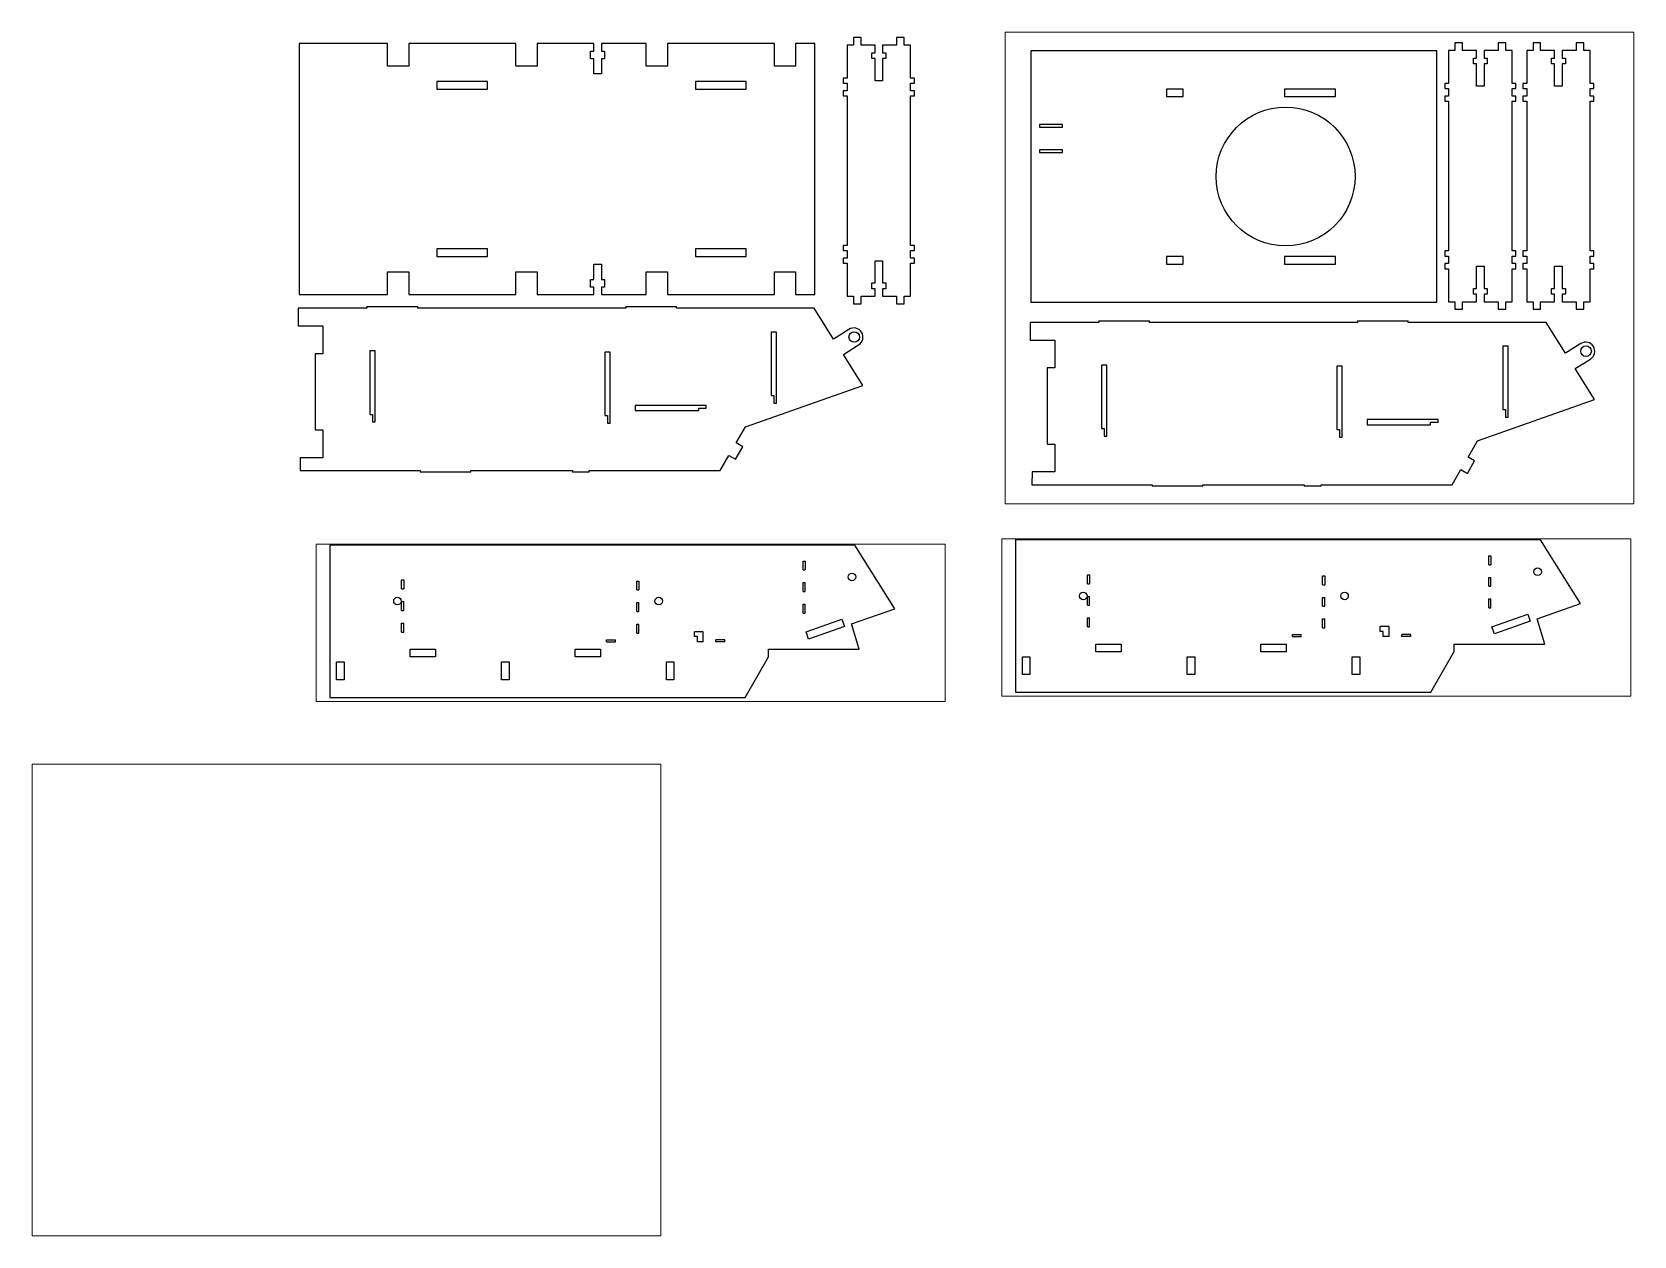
# Model space of a CAD drawing. Header units: millimetres. Extents: x -1540 to 1516, y -1634 to 664.
import ezdxf

# ---------------------------------------------------------------- set-up
doc = ezdxf.new("R2010")
doc.units = ezdxf.units.MM
doc.header["$MEASUREMENT"] = 0
doc.layers.add('Layer 1', color=7, linetype='Continuous')

msp = doc.modelspace()

# ---------------------------------------------------------------- linework, layer by layer
at = {"layer": 'Layer 1', "color": 250, "lineweight": 20}
for points in [[(316.0607, -236.2674), (1516.0607, -236.2674), (1516.0607, 663.7326), (316.0607, 663.7326), (316.0607, -236.2674)], [(310, -603.5), (1510, -603.5), (1510, -303.5), (310, -303.5), (310, -603.5)], [(-998.4533, -613.4527), (201.5467, -613.4527), (201.5467, -313.4527), (-998.4533, -313.4527), (-998.4533, -613.4527)], [(-1540.413, -1633.5), (-340.413, -1633.5), (-340.413, -733.5), (-1540.413, -733.5), (-1540.413, -1633.5)]]:
    msp.add_lwpolyline(points, close=True, dxfattribs=at)
at = {"layer": 'Layer 1', "lineweight": 25}
for points in [[(-1031.046, 641.8769), (-1031.046, 641.8769), (-1031.046, 162.7123), (-1031.046, 162.7123)], [(-861.9163, 641.8769), (-861.9163, 641.8769), (-1031.046, 641.8769), (-1031.046, 641.8769)], [(-861.9163, 598.897), (-861.9163, 598.897), (-861.9163, 641.8769), (-861.9163, 641.8769)], [(-821.6143, 641.8769), (-821.6143, 641.8769), (-821.6143, 598.897), (-821.6143, 598.897)], [(-617.235, 641.8769), (-617.235, 641.8769), (-821.6143, 641.8769), (-821.6143, 641.8769)], [(-617.235, 598.897), (-617.235, 598.897), (-617.235, 641.8769), (-617.235, 641.8769)], [(-576.933, 641.8769), (-576.933, 641.8769), (-576.933, 598.897), (-576.933, 598.897)], [(-468.6364, 641.8769), (-468.6364, 641.8769), (-576.933, 641.8769), (-576.933, 641.8769)], [(-468.6364, 627.3568), (-468.6364, 627.3568), (-468.6364, 641.8769), (-468.6364, 641.8769)], [(-454.1147, 641.8769), (-454.1147, 641.8769), (-454.1147, 627.3568), (-454.1147, 627.3568)], [(-368.4935, 641.8769), (-368.4935, 641.8769), (-454.1147, 641.8769), (-454.1147, 641.8769)], [(-368.4935, 598.897), (-368.4935, 598.897), (-368.4935, 641.8769), (-368.4935, 641.8769)], [(-328.1899, 641.8769), (-328.1899, 641.8769), (-328.1899, 598.897), (-328.1899, 598.897)], [(-123.8122, 641.8769), (-123.8122, 641.8769), (-328.1899, 641.8769), (-328.1899, 641.8769)], [(-123.8122, 598.897), (-123.8122, 598.897), (-123.8122, 641.8769), (-123.8122, 641.8769)], [(-83.5103, 641.8769), (-83.5103, 641.8769), (-83.5103, 598.897), (-83.5103, 598.897)], [(-46.74, 641.8769), (-46.74, 641.8769), (-83.5103, 641.8769), (-83.5103, 641.8769)], [(-46.74, 162.7123), (-46.74, 162.7123), (-46.74, 641.8769), (-46.74, 641.8769)], [(26.8599, 653.1951), (26.8599, 653.1951), (26.8599, 638.6734), (26.8599, 638.6734)], [(41.3783, 653.1951), (41.3783, 653.1951), (26.8599, 653.1951), (26.8599, 653.1951)], [(41.3783, 638.6734), (41.3783, 638.6734), (41.3783, 653.1951), (41.3783, 653.1951)], [(109.1395, 653.1951), (109.1395, 653.1951), (109.1395, 638.6734), (109.1395, 638.6734)], [(123.6612, 653.1951), (123.6612, 653.1951), (109.1395, 653.1951), (109.1395, 653.1951)], [(123.6612, 638.6734), (123.6612, 638.6734), (123.6612, 653.1951), (123.6612, 653.1951)], [(1174.5427, 642.9062), (1174.5427, 642.9062), (1174.5427, 628.3845), (1174.5427, 628.3845)], [(1189.0611, 642.9062), (1189.0611, 642.9062), (1174.5427, 642.9062), (1174.5427, 642.9062)], [(1189.0611, 628.3845), (1189.0611, 628.3845), (1189.0611, 642.9062), (1189.0611, 642.9062)], [(1256.8223, 642.9062), (1256.8223, 642.9062), (1256.8223, 628.3845), (1256.8223, 628.3845)], [(1271.344, 642.9062), (1271.344, 642.9062), (1256.8223, 642.9062), (1256.8223, 642.9062)], [(1271.344, 628.3845), (1271.344, 628.3845), (1271.344, 642.9062), (1271.344, 642.9062)], [(1323.5094, 642.8951), (1323.5094, 642.8951), (1323.5094, 628.3734), (1323.5094, 628.3734)], [(1338.0278, 642.8951), (1338.0278, 642.8951), (1323.5094, 642.8951), (1323.5094, 642.8951)], [(1338.0278, 628.3734), (1338.0278, 628.3734), (1338.0278, 642.8951), (1338.0278, 642.8951)], [(1405.789, 642.8951), (1405.789, 642.8951), (1405.789, 628.3734), (1405.789, 628.3734)], [(1420.3107, 642.8951), (1420.3107, 642.8951), (1405.789, 642.8951), (1405.789, 642.8951)], [(1420.3107, 628.3734), (1420.3107, 628.3734), (1420.3107, 642.8951), (1420.3107, 642.8951)], [(-474.6875, 627.3568), (-474.6875, 627.3568), (-468.6364, 627.3568), (-468.6364, 627.3568)], [(-474.6875, 612.8301), (-474.6875, 612.8301), (-474.6875, 627.3568), (-474.6875, 627.3568)], [(-468.6364, 612.8301), (-468.6364, 612.8301), (-474.6875, 612.8301), (-474.6875, 612.8301)], [(-468.6364, 583.7884), (-468.6364, 583.7884), (-468.6364, 612.8301), (-468.6364, 612.8301)], [(-454.1147, 627.3568), (-454.1147, 627.3568), (-448.0652, 627.3568), (-448.0652, 627.3568)], [(-454.1147, 612.8301), (-454.1147, 612.8301), (-454.1147, 583.7884), (-454.1147, 583.7884)], [(-448.0652, 612.8301), (-448.0652, 612.8301), (-454.1147, 612.8301), (-454.1147, 612.8301)], [(-448.0652, 627.3568), (-448.0652, 627.3568), (-448.0652, 612.8301), (-448.0652, 612.8301)], [(14.7593, 638.6734), (14.7593, 638.6734), (14.7593, 575.756), (14.7593, 575.756)], [(26.8599, 638.6734), (26.8599, 638.6734), (14.7593, 638.6734), (14.7593, 638.6734)], [(67.9905, 638.6734), (67.9905, 638.6734), (41.3783, 638.6734), (41.3783, 638.6734)], [(61.9428, 624.1567), (61.9428, 624.1567), (67.9905, 624.1567), (67.9905, 624.1567)], [(61.9428, 613.3084), (61.9428, 613.3084), (61.9428, 624.1567), (61.9428, 624.1567)], [(67.9905, 613.3084), (67.9905, 613.3084), (61.9428, 613.3084), (61.9428, 613.3084)], [(67.9905, 624.1567), (67.9905, 624.1567), (67.9905, 638.6734), (67.9905, 638.6734)], [(67.9905, 570.9155), (67.9905, 570.9155), (67.9905, 613.3084), (67.9905, 613.3084)], [(82.5123, 638.6734), (82.5123, 638.6734), (82.5123, 624.1567), (82.5123, 624.1567)], [(109.1395, 638.6734), (109.1395, 638.6734), (82.5123, 638.6734), (82.5123, 638.6734)], [(82.5123, 624.1567), (82.5123, 624.1567), (88.57, 624.1567), (88.57, 624.1567)], [(82.5123, 613.3084), (82.5123, 613.3084), (82.5123, 570.9155), (82.5123, 570.9155)], [(88.57, 613.3084), (88.57, 613.3084), (82.5123, 613.3084), (82.5123, 613.3084)], [(88.57, 624.1567), (88.57, 624.1567), (88.57, 613.3084), (88.57, 613.3084)], [(135.7602, 638.6734), (135.7602, 638.6734), (123.6612, 638.6734), (123.6612, 638.6734)], [(135.7602, 575.756), (135.7602, 575.756), (135.7602, 638.6734), (135.7602, 638.6734)], [(365.5542, 627.5903), (365.5542, 627.5903), (365.5542, 148.4291), (365.5542, 148.4291)], [(1139.9617, 627.5903), (1139.9617, 627.5903), (365.5542, 627.5903), (365.5542, 627.5903)], [(1139.9617, 148.4291), (1139.9617, 148.4291), (1139.9617, 627.5903), (1139.9617, 627.5903)], [(1162.4421, 628.3845), (1162.4421, 628.3845), (1162.4421, 565.4671), (1162.4421, 565.4671)], [(1174.5427, 628.3845), (1174.5427, 628.3845), (1162.4421, 628.3845), (1162.4421, 628.3845)], [(1215.6733, 628.3845), (1215.6733, 628.3845), (1189.0611, 628.3845), (1189.0611, 628.3845)], [(1209.6256, 613.8678), (1209.6256, 613.8678), (1215.6733, 613.8678), (1215.6733, 613.8678)], [(1209.6256, 603.0195), (1209.6256, 603.0195), (1209.6256, 613.8678), (1209.6256, 613.8678)], [(1215.6733, 613.8678), (1215.6733, 613.8678), (1215.6733, 628.3845), (1215.6733, 628.3845)], [(1230.1951, 628.3845), (1230.1951, 628.3845), (1230.1951, 613.8678), (1230.1951, 613.8678)], [(1256.8223, 628.3845), (1256.8223, 628.3845), (1230.1951, 628.3845), (1230.1951, 628.3845)], [(1230.1951, 613.8678), (1230.1951, 613.8678), (1236.2528, 613.8678), (1236.2528, 613.8678)], [(1236.2528, 613.8678), (1236.2528, 613.8678), (1236.2528, 603.0195), (1236.2528, 603.0195)], [(1283.443, 628.3845), (1283.443, 628.3845), (1271.344, 628.3845), (1271.344, 628.3845)], [(1283.443, 565.4671), (1283.443, 565.4671), (1283.443, 628.3845), (1283.443, 628.3845)], [(1311.4088, 628.3734), (1311.4088, 628.3734), (1311.4088, 565.456), (1311.4088, 565.456)], [(1323.5094, 628.3734), (1323.5094, 628.3734), (1311.4088, 628.3734), (1311.4088, 628.3734)], [(1364.64, 628.3734), (1364.64, 628.3734), (1338.0278, 628.3734), (1338.0278, 628.3734)], [(1358.5923, 613.8567), (1358.5923, 613.8567), (1364.64, 613.8567), (1364.64, 613.8567)], [(1358.5923, 603.0084), (1358.5923, 603.0084), (1358.5923, 613.8567), (1358.5923, 613.8567)], [(1364.64, 613.8567), (1364.64, 613.8567), (1364.64, 628.3734), (1364.64, 628.3734)], [(1379.1618, 628.3734), (1379.1618, 628.3734), (1379.1618, 613.8567), (1379.1618, 613.8567)], [(1405.789, 628.3734), (1405.789, 628.3734), (1379.1618, 628.3734), (1379.1618, 628.3734)], [(1379.1618, 613.8567), (1379.1618, 613.8567), (1385.2195, 613.8567), (1385.2195, 613.8567)], [(1385.2195, 613.8567), (1385.2195, 613.8567), (1385.2195, 603.0084), (1385.2195, 603.0084)], [(1432.4097, 628.3734), (1432.4097, 628.3734), (1420.3107, 628.3734), (1420.3107, 628.3734)], [(1432.4097, 565.456), (1432.4097, 565.456), (1432.4097, 628.3734), (1432.4097, 628.3734)], [(-821.6143, 598.897), (-821.6143, 598.897), (-861.9163, 598.897), (-861.9163, 598.897)], [(-576.933, 598.897), (-576.933, 598.897), (-617.235, 598.897), (-617.235, 598.897)], [(-454.1147, 583.7884), (-454.1147, 583.7884), (-468.6364, 583.7884), (-468.6364, 583.7884)], [(-328.1899, 598.897), (-328.1899, 598.897), (-368.4935, 598.897), (-368.4935, 598.897)], [(-83.5103, 598.897), (-83.5103, 598.897), (-123.8122, 598.897), (-123.8122, 598.897)], [(1215.6733, 603.0195), (1215.6733, 603.0195), (1209.6256, 603.0195), (1209.6256, 603.0195)], [(1215.6733, 560.6266), (1215.6733, 560.6266), (1215.6733, 603.0195), (1215.6733, 603.0195)], [(1230.1951, 603.0195), (1230.1951, 603.0195), (1230.1951, 560.6266), (1230.1951, 560.6266)], [(1236.2528, 603.0195), (1236.2528, 603.0195), (1230.1951, 603.0195), (1230.1951, 603.0195)], [(1364.64, 603.0084), (1364.64, 603.0084), (1358.5923, 603.0084), (1358.5923, 603.0084)], [(1364.64, 560.6155), (1364.64, 560.6155), (1364.64, 603.0084), (1364.64, 603.0084)], [(1379.1618, 603.0084), (1379.1618, 603.0084), (1379.1618, 560.6155), (1379.1618, 560.6155)], [(1385.2195, 603.0084), (1385.2195, 603.0084), (1379.1618, 603.0084), (1379.1618, 603.0084)], [(-768.0879, 569.27), (-768.0879, 569.27), (-768.0879, 554.7933), (-768.0879, 554.7933)], [(-671.2883, 569.27), (-671.2883, 569.27), (-768.0879, 569.27), (-768.0879, 569.27)], [(-768.0879, 554.7933), (-768.0879, 554.7933), (-671.2866, 554.7933), (-671.2866, 554.7933)], [(-671.2866, 554.7933), (-671.2866, 554.7933), (-671.2883, 569.27), (-671.2883, 569.27)], [(-274.4017, 569.27), (-274.4017, 569.27), (-274.4017, 554.7933), (-274.4017, 554.7933)], [(-177.6004, 569.27), (-177.6004, 569.27), (-274.4017, 569.27), (-274.4017, 569.27)], [(-274.4017, 554.7933), (-274.4017, 554.7933), (-177.6004, 554.7933), (-177.6004, 554.7933)], [(-177.6004, 554.7933), (-177.6004, 554.7933), (-177.6004, 569.27), (-177.6004, 569.27)], [(7.4993, 575.756), (7.4993, 575.756), (7.4993, 566.0749), (7.4993, 566.0749)], [(14.7593, 575.756), (14.7593, 575.756), (7.4993, 575.756), (7.4993, 575.756)], [(7.4993, 566.0749), (7.4993, 566.0749), (14.7593, 566.0749), (14.7593, 566.0749)], [(7.4993, 551.5549), (7.4993, 551.5549), (7.4993, 541.8737), (7.4993, 541.8737)], [(14.7593, 551.5549), (14.7593, 551.5549), (7.4993, 551.5549), (7.4993, 551.5549)], [(14.7593, 566.0749), (14.7593, 566.0749), (14.7593, 551.5549), (14.7593, 551.5549)], [(82.5123, 570.9155), (82.5123, 570.9155), (67.9905, 570.9155), (67.9905, 570.9155)], [(143.0202, 575.756), (143.0202, 575.756), (135.7602, 575.756), (135.7602, 575.756)], [(135.7602, 566.0749), (135.7602, 566.0749), (143.0202, 566.0749), (143.0202, 566.0749)], [(135.7602, 551.5549), (135.7602, 551.5549), (135.7602, 566.0749), (135.7602, 566.0749)], [(143.0202, 551.5549), (143.0202, 551.5549), (135.7602, 551.5549), (135.7602, 551.5549)], [(143.0202, 566.0749), (143.0202, 566.0749), (143.0202, 575.756), (143.0202, 575.756)], [(143.0202, 541.8737), (143.0202, 541.8737), (143.0202, 551.5549), (143.0202, 551.5549)], [(623.9102, 554.9901), (623.9102, 554.9901), (623.9102, 540.4684), (623.9102, 540.4684)], [(655.9533, 554.9901), (655.9533, 554.9901), (623.9102, 554.9901), (623.9102, 554.9901)], [(655.9533, 540.4684), (655.9533, 540.4684), (655.9533, 554.9901), (655.9533, 554.9901)], [(946.354, 554.9901), (946.354, 554.9901), (849.5543, 554.9901), (849.5543, 554.9901)], [(849.5543, 554.9901), (849.5543, 554.9901), (849.5543, 540.4684), (849.5543, 540.4684)], [(946.354, 540.4684), (946.354, 540.4684), (946.354, 554.9901), (946.354, 554.9901)], [(1155.1821, 565.4671), (1155.1821, 565.4671), (1155.1821, 555.786), (1155.1821, 555.786)], [(1162.4421, 565.4671), (1162.4421, 565.4671), (1155.1821, 565.4671), (1155.1821, 565.4671)], [(1155.1821, 555.786), (1155.1821, 555.786), (1162.4421, 555.786), (1162.4421, 555.786)], [(1162.4421, 555.786), (1162.4421, 555.786), (1162.4421, 541.266), (1162.4421, 541.266)], [(1230.1951, 560.6266), (1230.1951, 560.6266), (1215.6733, 560.6266), (1215.6733, 560.6266)], [(1290.703, 565.4671), (1290.703, 565.4671), (1283.443, 565.4671), (1283.443, 565.4671)], [(1283.443, 555.786), (1283.443, 555.786), (1290.703, 555.786), (1290.703, 555.786)], [(1283.443, 541.266), (1283.443, 541.266), (1283.443, 555.786), (1283.443, 555.786)], [(1290.703, 555.786), (1290.703, 555.786), (1290.703, 565.4671), (1290.703, 565.4671)], [(1304.1488, 565.456), (1304.1488, 565.456), (1304.1488, 555.7749), (1304.1488, 555.7749)], [(1311.4088, 565.456), (1311.4088, 565.456), (1304.1488, 565.456), (1304.1488, 565.456)], [(1304.1488, 555.7749), (1304.1488, 555.7749), (1311.4088, 555.7749), (1311.4088, 555.7749)], [(1311.4088, 555.7749), (1311.4088, 555.7749), (1311.4088, 541.2549), (1311.4088, 541.2549)], [(1379.1618, 560.6155), (1379.1618, 560.6155), (1364.64, 560.6155), (1364.64, 560.6155)], [(1439.6697, 565.456), (1439.6697, 565.456), (1432.4097, 565.456), (1432.4097, 565.456)], [(1432.4097, 555.7749), (1432.4097, 555.7749), (1439.6697, 555.7749), (1439.6697, 555.7749)], [(1432.4097, 541.2549), (1432.4097, 541.2549), (1432.4097, 555.7749), (1432.4097, 555.7749)], [(1439.6697, 555.7749), (1439.6697, 555.7749), (1439.6697, 565.456), (1439.6697, 565.456)], [(7.4993, 541.8737), (7.4993, 541.8737), (14.7593, 541.8737), (14.7593, 541.8737)], [(14.7593, 541.8737), (14.7593, 541.8737), (14.7593, 256.3102), (14.7593, 256.3102)], [(135.7602, 541.8737), (135.7602, 541.8737), (143.0202, 541.8737), (143.0202, 541.8737)], [(135.7602, 256.3102), (135.7602, 256.3102), (135.7602, 541.8737), (135.7602, 541.8737)], [(623.9102, 540.4684), (623.9102, 540.4684), (655.9533, 540.4684), (655.9533, 540.4684)], [(849.5543, 540.4684), (849.5543, 540.4684), (946.354, 540.4684), (946.354, 540.4684)], [(1155.1821, 541.266), (1155.1821, 541.266), (1155.1821, 531.5848), (1155.1821, 531.5848)], [(1162.4421, 541.266), (1162.4421, 541.266), (1155.1821, 541.266), (1155.1821, 541.266)], [(1155.1821, 531.5848), (1155.1821, 531.5848), (1162.4421, 531.5848), (1162.4421, 531.5848)], [(1162.4421, 531.5848), (1162.4421, 531.5848), (1162.4421, 246.0213), (1162.4421, 246.0213)], [(1290.703, 541.266), (1290.703, 541.266), (1283.443, 541.266), (1283.443, 541.266)], [(1283.443, 531.5848), (1283.443, 531.5848), (1290.703, 531.5848), (1290.703, 531.5848)], [(1283.443, 246.0213), (1283.443, 246.0213), (1283.443, 531.5848), (1283.443, 531.5848)], [(1290.703, 531.5848), (1290.703, 531.5848), (1290.703, 541.266), (1290.703, 541.266)], [(1304.1488, 541.2549), (1304.1488, 541.2549), (1304.1488, 531.5737), (1304.1488, 531.5737)], [(1311.4088, 541.2549), (1311.4088, 541.2549), (1304.1488, 541.2549), (1304.1488, 541.2549)], [(1304.1488, 531.5737), (1304.1488, 531.5737), (1311.4088, 531.5737), (1311.4088, 531.5737)], [(1311.4088, 531.5737), (1311.4088, 531.5737), (1311.4088, 246.0102), (1311.4088, 246.0102)], [(1439.6697, 541.2549), (1439.6697, 541.2549), (1432.4097, 541.2549), (1432.4097, 541.2549)], [(1432.4097, 531.5737), (1432.4097, 531.5737), (1439.6697, 531.5737), (1439.6697, 531.5737)], [(1432.4097, 246.0102), (1432.4097, 246.0102), (1432.4097, 531.5737), (1432.4097, 531.5737)], [(1439.6697, 531.5737), (1439.6697, 531.5737), (1439.6697, 541.2549), (1439.6697, 541.2549)], [(381.9118, 487.2389), (381.9118, 487.2389), (381.9118, 482.3983), (381.9118, 482.3983)], [(425.4769, 487.2389), (425.4769, 487.2389), (381.9118, 487.2389), (381.9118, 487.2389)], [(381.9118, 482.3983), (381.9118, 482.3983), (425.4769, 482.3983), (425.4769, 482.3983)], [(425.4769, 482.3983), (425.4769, 482.3983), (425.4769, 487.2389), (425.4769, 487.2389)], [(381.9118, 438.8332), (381.9118, 438.8332), (381.9118, 433.9893), (381.9118, 433.9893)], [(425.4769, 438.8332), (425.4769, 438.8332), (381.9118, 438.8332), (381.9118, 438.8332)], [(381.9118, 433.9893), (381.9118, 433.9893), (425.4769, 433.9893), (425.4769, 433.9893)], [(425.4769, 433.9893), (425.4769, 433.9893), (425.4769, 438.8332), (425.4769, 438.8332)], [(-768.0879, 249.8225), (-768.0879, 249.8225), (-768.0879, 235.3425), (-768.0879, 235.3425)], [(-671.2883, 249.8225), (-671.2883, 249.8225), (-768.0879, 249.8225), (-768.0879, 249.8225)], [(-671.2866, 235.3425), (-671.2866, 235.3425), (-671.2883, 249.8225), (-671.2883, 249.8225)], [(-274.4017, 249.8225), (-274.4017, 249.8225), (-274.4017, 235.3425), (-274.4017, 235.3425)], [(-177.6004, 249.8225), (-177.6004, 249.8225), (-274.4017, 249.8225), (-274.4017, 249.8225)], [(-177.6004, 235.3425), (-177.6004, 235.3425), (-177.6004, 249.8225), (-177.6004, 249.8225)], [(7.4993, 256.3102), (7.4993, 256.3102), (7.4993, 246.6308), (7.4993, 246.6308)], [(14.7593, 256.3102), (14.7593, 256.3102), (7.4993, 256.3102), (7.4993, 256.3102)], [(7.4993, 246.6308), (7.4993, 246.6308), (14.7593, 246.6308), (14.7593, 246.6308)], [(14.7593, 246.6308), (14.7593, 246.6308), (14.7593, 232.1107), (14.7593, 232.1107)], [(143.0202, 256.3102), (143.0202, 256.3102), (135.7602, 256.3102), (135.7602, 256.3102)], [(135.7602, 246.6308), (135.7602, 246.6308), (143.0202, 246.6308), (143.0202, 246.6308)], [(135.7602, 232.1107), (135.7602, 232.1107), (135.7602, 246.6308), (135.7602, 246.6308)], [(143.0202, 246.6308), (143.0202, 246.6308), (143.0202, 256.3102), (143.0202, 256.3102)], [(1155.1821, 246.0213), (1155.1821, 246.0213), (1155.1821, 236.3419), (1155.1821, 236.3419)], [(1162.4421, 246.0213), (1162.4421, 246.0213), (1155.1821, 246.0213), (1155.1821, 246.0213)], [(1290.703, 246.0213), (1290.703, 246.0213), (1283.443, 246.0213), (1283.443, 246.0213)], [(1290.703, 236.3419), (1290.703, 236.3419), (1290.703, 246.0213), (1290.703, 246.0213)], [(1304.1488, 246.0102), (1304.1488, 246.0102), (1304.1488, 236.3308), (1304.1488, 236.3308)], [(1311.4088, 246.0102), (1311.4088, 246.0102), (1304.1488, 246.0102), (1304.1488, 246.0102)], [(1439.6697, 246.0102), (1439.6697, 246.0102), (1432.4097, 246.0102), (1432.4097, 246.0102)], [(1439.6697, 236.3308), (1439.6697, 236.3308), (1439.6697, 246.0102), (1439.6697, 246.0102)], [(-768.0879, 235.3425), (-768.0879, 235.3425), (-671.2866, 235.3425), (-671.2866, 235.3425)], [(-468.6364, 220.7925), (-468.6364, 220.7925), (-454.1147, 220.7925), (-454.1147, 220.7925)], [(-468.6364, 191.7524), (-468.6364, 191.7524), (-468.6364, 220.7925), (-468.6364, 220.7925)], [(-454.1147, 220.7925), (-454.1147, 220.7925), (-454.1147, 191.7524), (-454.1147, 191.7524)], [(-274.4017, 235.3425), (-274.4017, 235.3425), (-177.6004, 235.3425), (-177.6004, 235.3425)], [(7.4993, 232.1107), (7.4993, 232.1107), (7.4993, 222.4313), (7.4993, 222.4313)], [(14.7593, 232.1107), (14.7593, 232.1107), (7.4993, 232.1107), (7.4993, 232.1107)], [(7.4993, 222.4313), (7.4993, 222.4313), (14.7593, 222.4313), (14.7593, 222.4313)], [(14.7593, 222.4313), (14.7593, 222.4313), (14.7593, 159.5122), (14.7593, 159.5122)], [(67.9905, 227.2718), (67.9905, 227.2718), (82.5123, 227.2718), (82.5123, 227.2718)], [(67.9905, 184.8906), (67.9905, 184.8906), (67.9905, 227.2718), (67.9905, 227.2718)], [(82.5123, 227.2718), (82.5123, 227.2718), (82.5123, 184.8906), (82.5123, 184.8906)], [(143.0202, 232.1107), (143.0202, 232.1107), (135.7602, 232.1107), (135.7602, 232.1107)], [(135.7602, 222.4313), (135.7602, 222.4313), (143.0202, 222.4313), (143.0202, 222.4313)], [(135.7602, 159.5122), (135.7602, 159.5122), (135.7602, 222.4313), (135.7602, 222.4313)], [(143.0202, 222.4313), (143.0202, 222.4313), (143.0202, 232.1107), (143.0202, 232.1107)], [(623.9102, 235.5543), (623.9102, 235.5543), (623.9102, 221.0326), (623.9102, 221.0326)], [(655.9533, 235.5543), (655.9533, 235.5543), (623.9102, 235.5543), (623.9102, 235.5543)], [(623.9102, 221.0326), (623.9102, 221.0326), (655.9533, 221.0326), (655.9533, 221.0326)], [(655.9533, 221.0326), (655.9533, 221.0326), (655.9533, 235.5543), (655.9533, 235.5543)], [(849.5593, 235.5543), (849.5593, 235.5543), (849.5593, 221.0326), (849.5593, 221.0326)], [(946.3607, 235.5543), (946.3607, 235.5543), (849.5593, 235.5543), (849.5593, 235.5543)], [(849.5593, 221.0326), (849.5593, 221.0326), (946.3607, 221.0326), (946.3607, 221.0326)], [(946.3607, 221.0326), (946.3607, 221.0326), (946.3607, 235.5543), (946.3607, 235.5543)], [(1155.1821, 236.3419), (1155.1821, 236.3419), (1162.4421, 236.3419), (1162.4421, 236.3419)], [(1155.1821, 221.8218), (1155.1821, 221.8218), (1155.1821, 212.1424), (1155.1821, 212.1424)], [(1162.4421, 221.8218), (1162.4421, 221.8218), (1155.1821, 221.8218), (1155.1821, 221.8218)], [(1162.4421, 236.3419), (1162.4421, 236.3419), (1162.4421, 221.8218), (1162.4421, 221.8218)], [(1215.6733, 216.9829), (1215.6733, 216.9829), (1230.1951, 216.9829), (1230.1951, 216.9829)], [(1215.6733, 174.6017), (1215.6733, 174.6017), (1215.6733, 216.9829), (1215.6733, 216.9829)], [(1230.1951, 216.9829), (1230.1951, 216.9829), (1230.1951, 174.6017), (1230.1951, 174.6017)], [(1283.443, 236.3419), (1283.443, 236.3419), (1290.703, 236.3419), (1290.703, 236.3419)], [(1283.443, 221.8218), (1283.443, 221.8218), (1283.443, 236.3419), (1283.443, 236.3419)], [(1290.703, 221.8218), (1290.703, 221.8218), (1283.443, 221.8218), (1283.443, 221.8218)], [(1290.703, 212.1424), (1290.703, 212.1424), (1290.703, 221.8218), (1290.703, 221.8218)], [(1304.1488, 236.3308), (1304.1488, 236.3308), (1311.4088, 236.3308), (1311.4088, 236.3308)], [(1304.1488, 221.8107), (1304.1488, 221.8107), (1304.1488, 212.1313), (1304.1488, 212.1313)], [(1311.4088, 221.8107), (1311.4088, 221.8107), (1304.1488, 221.8107), (1304.1488, 221.8107)], [(1311.4088, 236.3308), (1311.4088, 236.3308), (1311.4088, 221.8107), (1311.4088, 221.8107)], [(1364.64, 216.9718), (1364.64, 216.9718), (1379.1618, 216.9718), (1379.1618, 216.9718)], [(1364.64, 174.5906), (1364.64, 174.5906), (1364.64, 216.9718), (1364.64, 216.9718)], [(1379.1618, 216.9718), (1379.1618, 216.9718), (1379.1618, 174.5906), (1379.1618, 174.5906)], [(1432.4097, 236.3308), (1432.4097, 236.3308), (1439.6697, 236.3308), (1439.6697, 236.3308)], [(1432.4097, 221.8107), (1432.4097, 221.8107), (1432.4097, 236.3308), (1432.4097, 236.3308)], [(1439.6697, 221.8107), (1439.6697, 221.8107), (1432.4097, 221.8107), (1432.4097, 221.8107)], [(1439.6697, 212.1313), (1439.6697, 212.1313), (1439.6697, 221.8107), (1439.6697, 221.8107)], [(-861.9163, 205.969), (-861.9163, 205.969), (-821.6143, 205.969), (-821.6143, 205.969)], [(-861.9163, 162.7123), (-861.9163, 162.7123), (-861.9163, 205.969), (-861.9163, 205.969)], [(-821.6143, 205.969), (-821.6143, 205.969), (-821.6143, 162.7123), (-821.6143, 162.7123)], [(-617.235, 205.969), (-617.235, 205.969), (-576.933, 205.969), (-576.933, 205.969)], [(-617.235, 162.7123), (-617.235, 162.7123), (-617.235, 205.969), (-617.235, 205.969)], [(-576.933, 205.969), (-576.933, 205.969), (-576.933, 162.7123), (-576.933, 162.7123)], [(-474.6875, 191.7524), (-474.6875, 191.7524), (-468.6364, 191.7524), (-468.6364, 191.7524)], [(-474.6875, 177.2324), (-474.6875, 177.2324), (-474.6875, 191.7524), (-474.6875, 191.7524)], [(-454.1147, 191.7524), (-454.1147, 191.7524), (-448.0652, 191.7524), (-448.0652, 191.7524)], [(-448.0652, 191.7524), (-448.0652, 191.7524), (-448.0652, 177.2324), (-448.0652, 177.2324)], [(-368.4935, 205.969), (-368.4935, 205.969), (-328.1899, 205.969), (-328.1899, 205.969)], [(-368.4935, 162.7123), (-368.4935, 162.7123), (-368.4935, 205.969), (-368.4935, 205.969)], [(-328.1899, 205.969), (-328.1899, 205.969), (-328.1899, 162.7123), (-328.1899, 162.7123)], [(-123.8122, 205.969), (-123.8122, 205.969), (-83.5103, 205.969), (-83.5103, 205.969)], [(-123.8122, 162.7123), (-123.8122, 162.7123), (-123.8122, 205.969), (-123.8122, 205.969)], [(-83.5103, 205.969), (-83.5103, 205.969), (-83.5103, 162.7123), (-83.5103, 162.7123)], [(61.9428, 184.8906), (61.9428, 184.8906), (67.9905, 184.8906), (67.9905, 184.8906)], [(61.9428, 174.0306), (61.9428, 174.0306), (61.9428, 184.8906), (61.9428, 184.8906)], [(82.5123, 184.8906), (82.5123, 184.8906), (88.57, 184.8906), (88.57, 184.8906)], [(88.57, 184.8906), (88.57, 184.8906), (88.57, 174.0306), (88.57, 174.0306)], [(1155.1821, 212.1424), (1155.1821, 212.1424), (1162.4421, 212.1424), (1162.4421, 212.1424)], [(1162.4421, 212.1424), (1162.4421, 212.1424), (1162.4421, 149.2233), (1162.4421, 149.2233)], [(1283.443, 212.1424), (1283.443, 212.1424), (1290.703, 212.1424), (1290.703, 212.1424)], [(1283.443, 149.2233), (1283.443, 149.2233), (1283.443, 212.1424), (1283.443, 212.1424)], [(1304.1488, 212.1313), (1304.1488, 212.1313), (1311.4088, 212.1313), (1311.4088, 212.1313)], [(1311.4088, 212.1313), (1311.4088, 212.1313), (1311.4088, 149.2122), (1311.4088, 149.2122)], [(1432.4097, 212.1313), (1432.4097, 212.1313), (1439.6697, 212.1313), (1439.6697, 212.1313)], [(1432.4097, 149.2122), (1432.4097, 149.2122), (1432.4097, 212.1313), (1432.4097, 212.1313)], [(-1031.046, 162.7123), (-1031.046, 162.7123), (-861.9163, 162.7123), (-861.9163, 162.7123)], [(-821.6143, 162.7123), (-821.6143, 162.7123), (-617.235, 162.7123), (-617.235, 162.7123)], [(-576.933, 162.7123), (-576.933, 162.7123), (-468.6364, 162.7123), (-468.6364, 162.7123)], [(-468.6364, 177.2324), (-468.6364, 177.2324), (-474.6875, 177.2324), (-474.6875, 177.2324)], [(-468.6364, 162.7123), (-468.6364, 162.7123), (-468.6364, 177.2324), (-468.6364, 177.2324)], [(-454.1147, 177.2324), (-454.1147, 177.2324), (-454.1147, 162.7123), (-454.1147, 162.7123)], [(-448.0652, 177.2324), (-448.0652, 177.2324), (-454.1147, 177.2324), (-454.1147, 177.2324)], [(-454.1147, 162.7123), (-454.1147, 162.7123), (-368.4935, 162.7123), (-368.4935, 162.7123)], [(-328.1899, 162.7123), (-328.1899, 162.7123), (-123.8122, 162.7123), (-123.8122, 162.7123)], [(-83.5103, 162.7123), (-83.5103, 162.7123), (-46.74, 162.7123), (-46.74, 162.7123)], [(14.7593, 159.5122), (14.7593, 159.5122), (26.8599, 159.5122), (26.8599, 159.5122)], [(26.8599, 159.5122), (26.8599, 159.5122), (26.8599, 144.9922), (26.8599, 144.9922)], [(41.3783, 159.5122), (41.3783, 159.5122), (67.9905, 159.5122), (67.9905, 159.5122)], [(41.3783, 144.9922), (41.3783, 144.9922), (41.3783, 159.5122), (41.3783, 159.5122)], [(67.9905, 174.0306), (67.9905, 174.0306), (61.9428, 174.0306), (61.9428, 174.0306)], [(67.9905, 159.5122), (67.9905, 159.5122), (67.9905, 174.0306), (67.9905, 174.0306)], [(82.5123, 174.0306), (82.5123, 174.0306), (82.5123, 159.5122), (82.5123, 159.5122)], [(88.57, 174.0306), (88.57, 174.0306), (82.5123, 174.0306), (82.5123, 174.0306)], [(82.5123, 159.5122), (82.5123, 159.5122), (109.1395, 159.5122), (109.1395, 159.5122)], [(109.1395, 159.5122), (109.1395, 159.5122), (109.1395, 144.9922), (109.1395, 144.9922)], [(123.6612, 159.5122), (123.6612, 159.5122), (135.7602, 159.5122), (135.7602, 159.5122)], [(123.6612, 144.9922), (123.6612, 144.9922), (123.6612, 159.5122), (123.6612, 159.5122)], [(1209.6256, 174.6017), (1209.6256, 174.6017), (1215.6733, 174.6017), (1215.6733, 174.6017)], [(1209.6256, 163.7417), (1209.6256, 163.7417), (1209.6256, 174.6017), (1209.6256, 174.6017)], [(1215.6733, 163.7417), (1215.6733, 163.7417), (1209.6256, 163.7417), (1209.6256, 163.7417)], [(1215.6733, 149.2233), (1215.6733, 149.2233), (1215.6733, 163.7417), (1215.6733, 163.7417)], [(1230.1951, 174.6017), (1230.1951, 174.6017), (1236.2528, 174.6017), (1236.2528, 174.6017)], [(1230.1951, 163.7417), (1230.1951, 163.7417), (1230.1951, 149.2233), (1230.1951, 149.2233)], [(1236.2528, 163.7417), (1236.2528, 163.7417), (1230.1951, 163.7417), (1230.1951, 163.7417)], [(1236.2528, 174.6017), (1236.2528, 174.6017), (1236.2528, 163.7417), (1236.2528, 163.7417)], [(1358.5923, 174.5906), (1358.5923, 174.5906), (1364.64, 174.5906), (1364.64, 174.5906)], [(1358.5923, 163.7306), (1358.5923, 163.7306), (1358.5923, 174.5906), (1358.5923, 174.5906)], [(1364.64, 163.7306), (1364.64, 163.7306), (1358.5923, 163.7306), (1358.5923, 163.7306)], [(1364.64, 149.2122), (1364.64, 149.2122), (1364.64, 163.7306), (1364.64, 163.7306)], [(1379.1618, 174.5906), (1379.1618, 174.5906), (1385.2195, 174.5906), (1385.2195, 174.5906)], [(1379.1618, 163.7306), (1379.1618, 163.7306), (1379.1618, 149.2122), (1379.1618, 149.2122)], [(1385.2195, 163.7306), (1385.2195, 163.7306), (1379.1618, 163.7306), (1379.1618, 163.7306)], [(1385.2195, 174.5906), (1385.2195, 174.5906), (1385.2195, 163.7306), (1385.2195, 163.7306)], [(-1032.5387, 136.7645), (-1032.5387, 136.7645), (-1032.5387, 103.0539), (-1032.5387, 103.0539)], [(-901.3849, 136.7645), (-901.3849, 136.7645), (-1032.5387, 136.7645), (-1032.5387, 136.7645)], [(-901.3849, 139.7645), (-901.3849, 139.7645), (-901.3849, 136.7645), (-901.3849, 136.7645)], [(-901.3849, 139.7645), (-901.3849, 139.7645), (-804.5869, 139.7645), (-804.5869, 139.7645)], [(-804.5869, 136.7645), (-804.5869, 136.7645), (-804.5869, 139.7645), (-804.5869, 139.7645)], [(-407.7003, 136.7645), (-407.7003, 136.7645), (-804.5869, 136.7645), (-804.5869, 136.7645)], [(-407.7003, 139.7645), (-407.7003, 139.7645), (-407.7003, 136.7645), (-407.7003, 136.7645)], [(-407.7003, 139.7645), (-407.7003, 139.7645), (-310.899, 139.7645), (-310.899, 139.7645)], [(-310.899, 136.7645), (-310.899, 136.7645), (-310.899, 139.7645), (-310.899, 139.7645)], [(-47.8792, 136.7645), (-47.8792, 136.7645), (-310.899, 136.7645), (-310.899, 136.7645)], [(-10.9088, 77.9473), (-10.9088, 77.9473), (-47.8792, 136.7645), (-47.8792, 136.7645)], [(26.8599, 144.9922), (26.8599, 144.9922), (41.3783, 144.9922), (41.3783, 144.9922)], [(109.1395, 144.9922), (109.1395, 144.9922), (123.6612, 144.9922), (123.6612, 144.9922)], [(365.5542, 148.4291), (365.5542, 148.4291), (1139.9617, 148.4291), (1139.9617, 148.4291)], [(1162.4421, 149.2233), (1162.4421, 149.2233), (1174.5427, 149.2233), (1174.5427, 149.2233)], [(1174.5427, 149.2233), (1174.5427, 149.2233), (1174.5427, 134.7033), (1174.5427, 134.7033)], [(1174.5427, 134.7033), (1174.5427, 134.7033), (1189.0611, 134.7033), (1189.0611, 134.7033)], [(1189.0611, 149.2233), (1189.0611, 149.2233), (1215.6733, 149.2233), (1215.6733, 149.2233)], [(1189.0611, 134.7033), (1189.0611, 134.7033), (1189.0611, 149.2233), (1189.0611, 149.2233)], [(1230.1951, 149.2233), (1230.1951, 149.2233), (1256.8223, 149.2233), (1256.8223, 149.2233)], [(1256.8223, 149.2233), (1256.8223, 149.2233), (1256.8223, 134.7033), (1256.8223, 134.7033)], [(1256.8223, 134.7033), (1256.8223, 134.7033), (1271.344, 134.7033), (1271.344, 134.7033)], [(1271.344, 149.2233), (1271.344, 149.2233), (1283.443, 149.2233), (1283.443, 149.2233)], [(1271.344, 134.7033), (1271.344, 134.7033), (1271.344, 149.2233), (1271.344, 149.2233)], [(1311.4088, 149.2122), (1311.4088, 149.2122), (1323.5094, 149.2122), (1323.5094, 149.2122)], [(1323.5094, 149.2122), (1323.5094, 149.2122), (1323.5094, 134.6922), (1323.5094, 134.6922)], [(1323.5094, 134.6922), (1323.5094, 134.6922), (1338.0278, 134.6922), (1338.0278, 134.6922)], [(1338.0278, 149.2122), (1338.0278, 149.2122), (1364.64, 149.2122), (1364.64, 149.2122)], [(1338.0278, 134.6922), (1338.0278, 134.6922), (1338.0278, 149.2122), (1338.0278, 149.2122)], [(1379.1618, 149.2122), (1379.1618, 149.2122), (1405.789, 149.2122), (1405.789, 149.2122)], [(1405.789, 149.2122), (1405.789, 149.2122), (1405.789, 134.6922), (1405.789, 134.6922)], [(1405.789, 134.6922), (1405.789, 134.6922), (1420.3107, 134.6922), (1420.3107, 134.6922)], [(1420.3107, 149.2122), (1420.3107, 149.2122), (1432.4097, 149.2122), (1432.4097, 149.2122)], [(1420.3107, 134.6922), (1420.3107, 134.6922), (1420.3107, 149.2122), (1420.3107, 149.2122)], [(-1032.5387, 103.0539), (-1032.5387, 103.0539), (-985.4837, 103.0539), (-985.4837, 103.0539)], [(-985.4837, 103.0539), (-985.4837, 103.0539), (-985.4837, 49.8126), (-985.4837, 49.8126)], [(18.2663, 96.4458), (18.2663, 96.4458), (-10.9088, 77.9473), (-10.9088, 77.9473)], [(42.3224, 90.8483), (37.2267, 99.0387), (26.4568, 101.5482), (18.2663, 96.4458)], [(363.746, 109.7488), (363.746, 109.7488), (363.746, 76.0382), (363.746, 76.0382)], [(494.8998, 109.7488), (494.8998, 109.7488), (363.746, 109.7488), (363.746, 109.7488)], [(494.8998, 112.7488), (494.8998, 112.7488), (494.8998, 109.7488), (494.8998, 109.7488)], [(494.8998, 112.7488), (494.8998, 112.7488), (591.6979, 112.7488), (591.6979, 112.7488)], [(591.6979, 109.7488), (591.6979, 109.7488), (591.6979, 112.7488), (591.6979, 112.7488)], [(988.5844, 109.7488), (988.5844, 109.7488), (591.6979, 109.7488), (591.6979, 109.7488)], [(988.5844, 112.7488), (988.5844, 112.7488), (988.5844, 109.7488), (988.5844, 109.7488)], [(988.5844, 112.7488), (988.5844, 112.7488), (1085.3858, 112.7488), (1085.3858, 112.7488)], [(1085.3858, 109.7488), (1085.3858, 109.7488), (1085.3858, 112.7488), (1085.3858, 112.7488)], [(1348.4055, 109.7488), (1348.4055, 109.7488), (1085.3858, 109.7488), (1085.3858, 109.7488)], [(1385.3759, 50.9316), (1385.3759, 50.9316), (1348.4055, 109.7488), (1348.4055, 109.7488)], [(-120.1878, 91.2094), (-120.1878, 91.2094), (-130.1878, 91.2094), (-130.1878, 91.2094)], [(-130.1878, 91.2094), (-130.1878, 91.2094), (-130.1878, -29.7906), (-130.1878, -29.7906)], [(-120.1878, -44.3106), (-120.1878, -44.3106), (-120.1878, 91.2094), (-120.1878, 91.2094)], [(7.6481, 48.427), (7.6481, 48.427), (36.7198, 66.7905), (36.7198, 66.7905)], [(36.7198, 66.7905), (44.9103, 71.8828), (47.4181, 82.6578), (42.3224, 90.8483)], [(363.746, 76.0382), (363.746, 76.0382), (410.801, 76.0382), (410.801, 76.0382)], [(410.801, 76.0382), (410.801, 76.0382), (410.801, 22.797), (410.801, 22.797)], [(1276.0969, 64.1937), (1276.0969, 64.1937), (1266.0969, 64.1937), (1266.0969, 64.1937)], [(1266.0969, 64.1937), (1266.0969, 64.1937), (1266.0969, -56.8063), (1266.0969, -56.8063)], [(1276.0969, -71.3263), (1276.0969, -71.3263), (1276.0969, 64.1937), (1276.0969, 64.1937)], [(1414.551, 69.4302), (1414.551, 69.4302), (1385.3759, 50.9316), (1385.3759, 50.9316)], [(1438.6072, 63.8326), (1433.5115, 72.023), (1422.7415, 74.5325), (1414.551, 69.4302)], [(1433.0046, 39.7748), (1441.195, 44.8671), (1443.7028, 55.6421), (1438.6072, 63.8326)], [(-999.9971, 49.8126), (-999.9971, 49.8126), (-999.9971, -95.3861), (-999.9971, -95.3861)], [(-985.4837, 49.8126), (-985.4837, 49.8126), (-999.9971, 49.8126), (-999.9971, 49.8126)], [(-886.0239, 55.1778), (-886.0239, 55.1778), (-896.0239, 55.1778), (-896.0239, 55.1778)], [(-896.0239, 55.1778), (-896.0239, 55.1778), (-896.0239, -65.8222), (-896.0239, -65.8222)], [(-886.0239, -80.3422), (-886.0239, -80.3422), (-886.0239, 55.1778), (-886.0239, 55.1778)], [(-437.2533, 53.1629), (-437.2533, 53.1629), (-447.2533, 53.1629), (-447.2533, 53.1629)], [(-447.2533, 53.1629), (-447.2533, 53.1629), (-447.2533, -67.8371), (-447.2533, -67.8371)], [(-437.2533, -82.3571), (-437.2533, -82.3571), (-437.2533, 53.1629), (-437.2533, 53.1629)], [(44.6652, -10.4618), (44.6652, -10.4618), (7.6481, 48.427), (7.6481, 48.427)], [(1403.9328, 21.4113), (1403.9328, 21.4113), (1433.0046, 39.7748), (1433.0046, 39.7748)], [(396.2876, 22.797), (396.2876, 22.797), (396.2876, -122.4017), (396.2876, -122.4017)], [(410.801, 22.797), (410.801, 22.797), (396.2876, 22.797), (396.2876, 22.797)], [(510.2608, 28.1621), (510.2608, 28.1621), (500.2608, 28.1621), (500.2608, 28.1621)], [(500.2608, 28.1621), (500.2608, 28.1621), (500.2608, -92.8379), (500.2608, -92.8379)], [(510.2608, -107.3579), (510.2608, -107.3579), (510.2608, 28.1621), (510.2608, 28.1621)], [(959.0314, 26.1473), (959.0314, 26.1473), (949.0314, 26.1473), (949.0314, 26.1473)], [(949.0314, 26.1473), (949.0314, 26.1473), (949.0314, -94.8527), (949.0314, -94.8527)], [(959.0314, -109.3727), (959.0314, -109.3727), (959.0314, 26.1473), (959.0314, 26.1473)], [(1440.9499, -37.4775), (1440.9499, -37.4775), (1403.9328, 21.4113), (1403.9328, 21.4113)], [(-178.9764, -89.4583), (-178.9764, -89.4583), (44.6652, -10.4618), (44.6652, -10.4618)], [(-130.1878, -29.7906), (-130.1878, -29.7906), (-125.1878, -29.7906), (-125.1878, -29.7906)], [(-125.1878, -29.7906), (-125.1878, -29.7906), (-125.1878, -44.3106), (-125.1878, -44.3106)], [(-253.8677, -48.6504), (-253.8677, -48.6504), (-389.3877, -48.6504), (-389.3877, -48.6504)], [(-389.3877, -48.6504), (-389.3877, -48.6504), (-389.3877, -58.6504), (-389.3877, -58.6504)], [(-389.3877, -58.6504), (-389.3877, -58.6504), (-268.3877, -58.6504), (-268.3877, -58.6504)], [(-268.3877, -58.6504), (-268.3877, -58.6504), (-268.3877, -53.6504), (-268.3877, -53.6504)], [(-268.3877, -53.6504), (-268.3877, -53.6504), (-253.8677, -53.6504), (-253.8677, -53.6504)], [(-253.8677, -53.6504), (-253.8677, -53.6504), (-253.8677, -48.6504), (-253.8677, -48.6504)], [(-125.1878, -44.3106), (-125.1878, -44.3106), (-120.1878, -44.3106), (-120.1878, -44.3106)], [(1217.3083, -116.474), (1217.3083, -116.474), (1440.9499, -37.4775), (1440.9499, -37.4775)], [(1266.0969, -56.8063), (1266.0969, -56.8063), (1271.0969, -56.8063), (1271.0969, -56.8063)], [(1271.0969, -56.8063), (1271.0969, -56.8063), (1271.0969, -71.3263), (1271.0969, -71.3263)], [(-896.0239, -65.8222), (-896.0239, -65.8222), (-891.0239, -65.8222), (-891.0239, -65.8222)], [(-891.0239, -65.8222), (-891.0239, -65.8222), (-891.0239, -80.3422), (-891.0239, -80.3422)], [(-891.0239, -80.3422), (-891.0239, -80.3422), (-886.0239, -80.3422), (-886.0239, -80.3422)], [(-447.2533, -67.8371), (-447.2533, -67.8371), (-442.2533, -67.8371), (-442.2533, -67.8371)], [(-442.2533, -67.8371), (-442.2533, -67.8371), (-442.2533, -82.3571), (-442.2533, -82.3571)], [(-442.2533, -82.3571), (-442.2533, -82.3571), (-437.2533, -82.3571), (-437.2533, -82.3571)], [(-196.833, -120.3159), (-196.833, -120.3159), (-178.9764, -89.4583), (-178.9764, -89.4583)], [(1142.417, -75.6661), (1142.417, -75.6661), (1006.897, -75.6661), (1006.897, -75.6661)], [(1006.897, -75.6661), (1006.897, -75.6661), (1006.897, -85.6661), (1006.897, -85.6661)], [(1006.897, -85.6661), (1006.897, -85.6661), (1127.897, -85.6661), (1127.897, -85.6661)], [(1127.897, -85.6661), (1127.897, -85.6661), (1127.897, -80.6661), (1127.897, -80.6661)], [(1127.897, -80.6661), (1127.897, -80.6661), (1142.417, -80.6661), (1142.417, -80.6661)], [(1142.417, -80.6661), (1142.417, -80.6661), (1142.417, -75.6661), (1142.417, -75.6661)], [(1271.0969, -71.3263), (1271.0969, -71.3263), (1276.0969, -71.3263), (1276.0969, -71.3263)], [(-999.9971, -95.3861), (-999.9971, -95.3861), (-985.4754, -95.3861), (-985.4754, -95.3861)], [(-985.4754, -95.3861), (-985.4754, -95.3861), (-985.4754, -148.6323), (-985.4754, -148.6323)], [(-184.2672, -127.5959), (-184.2672, -127.5959), (-196.833, -120.3159), (-196.833, -120.3159)], [(500.2608, -92.8379), (500.2608, -92.8379), (505.2608, -92.8379), (505.2608, -92.8379)], [(505.2608, -92.8379), (505.2608, -92.8379), (505.2608, -107.3579), (505.2608, -107.3579)], [(505.2608, -107.3579), (505.2608, -107.3579), (510.2608, -107.3579), (510.2608, -107.3579)], [(949.0314, -94.8527), (949.0314, -94.8527), (954.0314, -94.8527), (954.0314, -94.8527)], [(954.0314, -94.8527), (954.0314, -94.8527), (954.0314, -109.3727), (954.0314, -109.3727)], [(954.0314, -109.3727), (954.0314, -109.3727), (959.0314, -109.3727), (959.0314, -109.3727)], [(1199.4517, -147.3316), (1199.4517, -147.3316), (1217.3083, -116.474), (1217.3083, -116.474)], [(-1028.7637, -148.6323), (-1028.7637, -148.6323), (-1028.9571, -172.9935), (-1028.9571, -172.9935)], [(-985.4754, -148.6323), (-985.4754, -148.6323), (-1028.7637, -148.6323), (-1028.7637, -148.6323)], [(-227.3087, -172.9935), (-227.3087, -172.9935), (-210.706, -144.2953), (-210.706, -144.2953)], [(-210.706, -144.2953), (-210.706, -144.2953), (-198.1402, -151.5703), (-198.1402, -151.5703)], [(-198.1402, -151.5703), (-198.1402, -151.5703), (-184.2672, -127.5959), (-184.2672, -127.5959)], [(396.2876, -122.4017), (396.2876, -122.4017), (410.8094, -122.4017), (410.8094, -122.4017)], [(410.8094, -122.4017), (410.8094, -122.4017), (410.8094, -175.648), (410.8094, -175.648)], [(1212.0175, -154.6116), (1212.0175, -154.6116), (1199.4517, -147.3316), (1199.4517, -147.3316)], [(-1028.9571, -172.9935), (-1028.9571, -172.9935), (-799.6929, -172.9935), (-799.6929, -172.9935)], [(-799.6929, -172.9935), (-799.6929, -172.9935), (-799.6929, -175.9935), (-799.6929, -175.9935)], [(-702.8933, -175.9935), (-702.8933, -175.9935), (-799.6929, -175.9935), (-799.6929, -175.9935)], [(-702.8933, -172.9935), (-702.8933, -172.9935), (-509.2922, -172.9935), (-509.2922, -172.9935)], [(-702.8933, -175.9935), (-702.8933, -175.9935), (-702.8933, -172.9935), (-702.8933, -172.9935)], [(-509.2922, -172.9935), (-509.2922, -172.9935), (-509.2922, -175.9935), (-509.2922, -175.9935)], [(-477.2508, -175.9935), (-477.2508, -175.9935), (-509.2922, -175.9935), (-509.2922, -175.9935)], [(-477.2508, -172.9935), (-477.2508, -172.9935), (-227.3087, -172.9935), (-227.3087, -172.9935)], [(-477.2508, -175.9935), (-477.2508, -175.9935), (-477.2508, -172.9935), (-477.2508, -172.9935)], [(367.521, -175.648), (367.521, -175.648), (367.3276, -200.0092), (367.3276, -200.0092)], [(410.8094, -175.648), (410.8094, -175.648), (367.521, -175.648), (367.521, -175.648)], [(1168.976, -200.0092), (1168.976, -200.0092), (1185.5787, -171.311), (1185.5787, -171.311)], [(1185.5787, -171.311), (1185.5787, -171.311), (1198.1445, -178.586), (1198.1445, -178.586)], [(1198.1445, -178.586), (1198.1445, -178.586), (1212.0175, -154.6116), (1212.0175, -154.6116)], [(367.3276, -200.0092), (367.3276, -200.0092), (596.5918, -200.0092), (596.5918, -200.0092)], [(596.5918, -200.0092), (596.5918, -200.0092), (596.5918, -203.0092), (596.5918, -203.0092)], [(693.3915, -203.0092), (693.3915, -203.0092), (596.5918, -203.0092), (596.5918, -203.0092)], [(693.3915, -200.0092), (693.3915, -200.0092), (886.9925, -200.0092), (886.9925, -200.0092)], [(693.3915, -203.0092), (693.3915, -203.0092), (693.3915, -200.0092), (693.3915, -200.0092)], [(886.9925, -200.0092), (886.9925, -200.0092), (886.9925, -203.0092), (886.9925, -203.0092)], [(919.034, -203.0092), (919.034, -203.0092), (886.9925, -203.0092), (886.9925, -203.0092)], [(919.034, -200.0092), (919.034, -200.0092), (1168.976, -200.0092), (1168.976, -200.0092)], [(919.034, -203.0092), (919.034, -203.0092), (919.034, -200.0092), (919.034, -200.0092)], [(336.2313, -305.3291), (336.2313, -305.3291), (336.2313, -596.0497), (336.2313, -596.0497)], [(1413.9458, -426.6498), (1413.9458, -426.6498), (1337.6871, -305.3291), (1337.6871, -305.3291)], [(-972.222, -315.2818), (-972.222, -315.2818), (-972.222, -606.0024), (-972.222, -606.0024)], [(105.4925, -436.6025), (105.4925, -436.6025), (29.2338, -315.2818), (29.2338, -315.2818)], [(1239.1886, -335.6728), (1239.1886, -335.6728), (1243.1886, -335.6728), (1243.1886, -335.6728)], [(1239.1886, -352.6728), (1239.1886, -352.6728), (1239.1886, -335.6728), (1239.1886, -335.6728)], [(1243.1886, -335.6728), (1243.1886, -335.6728), (1243.1886, -352.6728), (1243.1886, -352.6728)], [(-69.2647, -345.6255), (-69.2647, -345.6255), (-65.2647, -345.6255), (-65.2647, -345.6255)], [(-69.2647, -362.6255), (-69.2647, -362.6255), (-69.2647, -345.6255), (-69.2647, -345.6255)], [(-69.2647, -362.6255), (-69.2647, -362.6255), (-65.2647, -362.6255), (-65.2647, -362.6255)], [(-65.2647, -345.6255), (-65.2647, -345.6255), (-65.2647, -362.6255), (-65.2647, -362.6255)], [(1239.1886, -352.6728), (1239.1886, -352.6728), (1243.1886, -352.6728), (1243.1886, -352.6728)], [(-835.1996, -381.8189), (-835.1996, -381.8189), (-831.1996, -381.8189), (-831.1996, -381.8189)], [(-835.1996, -398.8189), (-835.1996, -398.8189), (-835.1996, -381.8189), (-835.1996, -381.8189)], [(-831.1996, -381.8189), (-831.1996, -381.8189), (-831.1996, -398.8189), (-831.1996, -398.8189)], [(-386.4533, -383.8595), (-386.4533, -383.8595), (-382.4533, -383.8595), (-382.4533, -383.8595)], [(-386.4533, -400.8595), (-386.4533, -400.8595), (-386.4533, -383.8595), (-386.4533, -383.8595)], [(-382.4533, -383.8595), (-382.4533, -383.8595), (-382.4533, -400.8595), (-382.4533, -400.8595)], [(-69.2647, -386.8123), (-69.2647, -386.8123), (-65.2647, -386.8123), (-65.2647, -386.8123)], [(-69.2647, -403.732), (-69.2647, -403.732), (-69.2647, -386.8123), (-69.2647, -386.8123)], [(-65.2647, -403.732), (-65.2647, -403.732), (-65.2647, -386.8123), (-65.2647, -386.8123)], [(473.2537, -371.8662), (473.2537, -371.8662), (477.2537, -371.8662), (477.2537, -371.8662)], [(473.2537, -388.8662), (473.2537, -388.8662), (473.2537, -371.8662), (473.2537, -371.8662)], [(473.2537, -388.8662), (473.2537, -388.8662), (477.2537, -388.8662), (477.2537, -388.8662)], [(477.2537, -371.8662), (477.2537, -371.8662), (477.2537, -388.8662), (477.2537, -388.8662)], [(922, -373.9068), (922, -373.9068), (926, -373.9068), (926, -373.9068)], [(922, -390.9068), (922, -390.9068), (922, -373.9068), (922, -373.9068)], [(922, -390.9068), (922, -390.9068), (926, -390.9068), (926, -390.9068)], [(926, -373.9068), (926, -373.9068), (926, -390.9068), (926, -390.9068)], [(1239.1886, -376.8596), (1239.1886, -376.8596), (1243.1886, -376.8596), (1243.1886, -376.8596)], [(1239.1886, -393.7793), (1239.1886, -393.7793), (1239.1886, -376.8596), (1239.1886, -376.8596)], [(1239.1886, -393.7793), (1239.1886, -393.7793), (1243.1886, -393.7793), (1243.1886, -393.7793)], [(1243.1886, -393.7793), (1243.1886, -393.7793), (1243.1886, -376.8596), (1243.1886, -376.8596)], [(-835.1996, -398.8189), (-835.1996, -398.8189), (-831.1996, -398.8189), (-831.1996, -398.8189)], [(-835.1996, -423.0056), (-835.1996, -423.0056), (-831.1996, -423.0056), (-831.1996, -423.0056)], [(-835.1996, -439.9254), (-835.1996, -439.9254), (-835.1996, -423.0056), (-835.1996, -423.0056)], [(-831.1996, -439.9254), (-831.1996, -439.9254), (-831.1996, -423.0056), (-831.1996, -423.0056)], [(-386.4533, -400.8595), (-386.4533, -400.8595), (-382.4533, -400.8595), (-382.4533, -400.8595)], [(-386.4533, -425.0462), (-386.4533, -425.0462), (-382.4533, -425.0462), (-382.4533, -425.0462)], [(-386.4533, -441.966), (-386.4533, -441.966), (-386.4533, -425.0462), (-386.4533, -425.0462)], [(-382.4533, -441.966), (-382.4533, -441.966), (-382.4533, -425.0462), (-382.4533, -425.0462)], [(-69.2647, -403.732), (-69.2647, -403.732), (-65.2647, -403.732), (-65.2647, -403.732)], [(473.2537, -413.0529), (473.2537, -413.0529), (477.2537, -413.0529), (477.2537, -413.0529)], [(473.2537, -429.9727), (473.2537, -429.9727), (473.2537, -413.0529), (473.2537, -413.0529)], [(477.2537, -429.9727), (477.2537, -429.9727), (477.2537, -413.0529), (477.2537, -413.0529)], [(922, -415.0935), (922, -415.0935), (926, -415.0935), (926, -415.0935)], [(922, -432.0133), (922, -432.0133), (922, -415.0935), (922, -415.0935)], [(926, -432.0133), (926, -432.0133), (926, -415.0935), (926, -415.0935)], [(1239.1886, -417.9661), (1239.1886, -417.9661), (1243.1886, -417.9661), (1243.1886, -417.9661)], [(1239.1886, -434.9661), (1239.1886, -434.9661), (1239.1886, -417.9661), (1239.1886, -417.9661)], [(1243.1886, -434.9661), (1243.1886, -434.9661), (1243.1886, -417.9661), (1243.1886, -417.9661)], [(1331.6644, -455.6883), (1331.6644, -455.6883), (1413.9458, -426.6498), (1413.9458, -426.6498)], [(-835.1996, -439.9254), (-835.1996, -439.9254), (-831.1996, -439.9254), (-831.1996, -439.9254)], [(-386.4533, -441.966), (-386.4533, -441.966), (-382.4533, -441.966), (-382.4533, -441.966)], [(-69.2647, -427.9188), (-69.2647, -427.9188), (-65.2647, -427.9188), (-65.2647, -427.9188)], [(-69.2647, -444.9188), (-69.2647, -444.9188), (-69.2647, -427.9188), (-69.2647, -427.9188)], [(-69.2647, -444.9188), (-69.2647, -444.9188), (-65.2647, -444.9188), (-65.2647, -444.9188)], [(-65.2647, -444.9188), (-65.2647, -444.9188), (-65.2647, -427.9188), (-65.2647, -427.9188)], [(-63.6306, -480.948), (-63.6306, -480.948), (4.8293, -456.7902), (4.8293, -456.7902)], [(4.8293, -456.7902), (4.8293, -456.7902), (9.6632, -470.4799), (9.6632, -470.4799)], [(23.2111, -465.641), (23.2111, -465.641), (105.4925, -436.6025), (105.4925, -436.6025)], [(473.2537, -429.9727), (473.2537, -429.9727), (477.2537, -429.9727), (477.2537, -429.9727)], [(473.2537, -454.1594), (473.2537, -454.1594), (477.2537, -454.1594), (477.2537, -454.1594)], [(473.2537, -471.1594), (473.2537, -471.1594), (473.2537, -454.1594), (473.2537, -454.1594)], [(477.2537, -471.1594), (477.2537, -471.1594), (477.2537, -454.1594), (477.2537, -454.1594)], [(922, -432.0133), (922, -432.0133), (926, -432.0133), (926, -432.0133)], [(922, -456.2), (922, -456.2), (926, -456.2), (926, -456.2)], [(922, -473.2), (922, -473.2), (922, -456.2), (922, -456.2)], [(926, -473.2), (926, -473.2), (926, -456.2), (926, -456.2)], [(1239.1886, -434.9661), (1239.1886, -434.9661), (1243.1886, -434.9661), (1243.1886, -434.9661)], [(1244.8227, -470.9953), (1244.8227, -470.9953), (1313.2826, -446.8375), (1313.2826, -446.8375)], [(1313.2826, -446.8375), (1313.2826, -446.8375), (1318.1165, -460.5272), (1318.1165, -460.5272)], [(1346.1861, -504.0939), (1346.1861, -504.0939), (1331.6644, -455.6883), (1331.6644, -455.6883)], [(-835.1996, -464.1121), (-835.1996, -464.1121), (-831.1996, -464.1121), (-831.1996, -464.1121)], [(-835.1996, -481.1121), (-835.1996, -481.1121), (-835.1996, -464.1121), (-835.1996, -464.1121)], [(-835.1996, -481.1121), (-835.1996, -481.1121), (-831.1996, -481.1121), (-831.1996, -481.1121)], [(-831.1996, -481.1121), (-831.1996, -481.1121), (-831.1996, -464.1121), (-831.1996, -464.1121)], [(-386.4533, -466.1527), (-386.4533, -466.1527), (-382.4533, -466.1527), (-382.4533, -466.1527)], [(-386.4533, -483.1527), (-386.4533, -483.1527), (-386.4533, -466.1527), (-386.4533, -466.1527)], [(-386.4533, -483.1527), (-386.4533, -483.1527), (-382.4533, -483.1527), (-382.4533, -483.1527)], [(-382.4533, -483.1527), (-382.4533, -483.1527), (-382.4533, -466.1527), (-382.4533, -466.1527)], [(-259.6005, -480.7911), (-259.6005, -480.7911), (-276.5203, -480.7911), (-276.5203, -480.7911)], [(-276.5203, -489.8988), (-276.5203, -489.8988), (-276.5203, -480.7911), (-276.5203, -480.7911)], [(-259.6005, -499.8988), (-259.6005, -499.8988), (-259.6005, -480.7911), (-259.6005, -480.7911)], [(-58.7967, -494.6443), (-58.7967, -494.6443), (-63.6306, -480.948), (-63.6306, -480.948)], [(9.6632, -470.4799), (9.6632, -470.4799), (-58.7967, -494.6443), (-58.7967, -494.6443)], [(37.7328, -514.0466), (37.7328, -514.0466), (23.2111, -465.641), (23.2111, -465.641)], [(473.2537, -471.1594), (473.2537, -471.1594), (477.2537, -471.1594), (477.2537, -471.1594)], [(864.2916, -485.9461), (864.2916, -485.9461), (881.2916, -485.9461), (881.2916, -485.9461)], [(864.2916, -489.9461), (864.2916, -489.9461), (864.2916, -485.9461), (864.2916, -485.9461)], [(881.2916, -489.9461), (881.2916, -489.9461), (881.2916, -485.9461), (881.2916, -485.9461)], [(922, -473.2), (922, -473.2), (926, -473.2), (926, -473.2)], [(1048.8528, -470.8384), (1048.8528, -470.8384), (1031.933, -470.8384), (1031.933, -470.8384)], [(1031.933, -479.9461), (1031.933, -479.9461), (1031.933, -470.8384), (1031.933, -470.8384)], [(1037.6656, -479.9461), (1037.6656, -479.9461), (1031.933, -479.9461), (1031.933, -479.9461)], [(1037.6656, -489.9461), (1037.6656, -489.9461), (1037.6656, -479.9461), (1037.6656, -479.9461)], [(1048.8528, -489.9461), (1048.8528, -489.9461), (1048.8528, -470.8384), (1048.8528, -470.8384)], [(1090.0395, -485.9461), (1090.0395, -485.9461), (1073.0395, -485.9461), (1073.0395, -485.9461)], [(1073.0395, -489.9461), (1073.0395, -489.9461), (1073.0395, -485.9461), (1073.0395, -485.9461)], [(1090.0395, -489.9461), (1090.0395, -489.9461), (1090.0395, -485.9461), (1090.0395, -485.9461)], [(1249.6566, -484.6916), (1249.6566, -484.6916), (1244.8227, -470.9953), (1244.8227, -470.9953)], [(1318.1165, -460.5272), (1318.1165, -460.5272), (1249.6566, -484.6916), (1249.6566, -484.6916)], [(-818.966, -528.5717), (-818.966, -528.5717), (-818.966, -514.0516), (-818.966, -514.0516)], [(-818.966, -514.0516), (-818.966, -514.0516), (-770.557, -514.0516), (-770.557, -514.0516)], [(-770.557, -514.0516), (-770.557, -514.0516), (-770.557, -528.5717), (-770.557, -528.5717)], [(-504.3524, -514.0433), (-504.3524, -514.0433), (-455.9534, -514.0433), (-455.9534, -514.0433)], [(-504.3524, -528.57), (-504.3524, -528.57), (-504.3524, -514.0433), (-504.3524, -514.0433)], [(-455.9534, -514.0433), (-455.9534, -514.0433), (-455.9534, -528.57), (-455.9534, -528.57)], [(-444.1617, -495.8988), (-444.1617, -495.8988), (-427.1617, -495.8988), (-427.1617, -495.8988)], [(-444.1617, -499.8988), (-444.1617, -499.8988), (-444.1617, -495.8988), (-444.1617, -495.8988)], [(-444.1617, -499.8988), (-444.1617, -499.8988), (-427.1617, -499.8988), (-427.1617, -499.8988)], [(-427.1617, -499.8988), (-427.1617, -499.8988), (-427.1617, -495.8988), (-427.1617, -495.8988)], [(-270.7877, -489.8988), (-270.7877, -489.8988), (-276.5203, -489.8988), (-276.5203, -489.8988)], [(-270.7877, -499.8988), (-270.7877, -499.8988), (-270.7877, -489.8988), (-270.7877, -489.8988)], [(-259.6005, -499.8988), (-259.6005, -499.8988), (-270.7877, -499.8988), (-270.7877, -499.8988)], [(-218.4138, -495.8988), (-218.4138, -495.8988), (-235.4138, -495.8988), (-235.4138, -495.8988)], [(-235.4138, -499.8988), (-235.4138, -499.8988), (-235.4138, -495.8988), (-235.4138, -495.8988)], [(-218.4138, -499.8988), (-218.4138, -499.8988), (-235.4138, -499.8988), (-235.4138, -499.8988)], [(-218.4138, -499.8988), (-218.4138, -499.8988), (-218.4138, -495.8988), (-218.4138, -495.8988)], [(-135.202, -514.0816), (-135.202, -514.0816), (37.7328, -514.0466), (37.7328, -514.0466)], [(-135.202, -528.5066), (-135.202, -528.5066), (-135.202, -514.0816), (-135.202, -514.0816)], [(489.4873, -518.619), (489.4873, -518.619), (489.4873, -504.0989), (489.4873, -504.0989)], [(489.4873, -504.0989), (489.4873, -504.0989), (537.8963, -504.0989), (537.8963, -504.0989)], [(537.8963, -518.619), (537.8963, -518.619), (489.4873, -518.619), (489.4873, -518.619)], [(537.8963, -504.0989), (537.8963, -504.0989), (537.8963, -518.619), (537.8963, -518.619)], [(804.1009, -504.0906), (804.1009, -504.0906), (852.4999, -504.0906), (852.4999, -504.0906)], [(804.1009, -518.6173), (804.1009, -518.6173), (804.1009, -504.0906), (804.1009, -504.0906)], [(852.4999, -518.6173), (852.4999, -518.6173), (804.1009, -518.6173), (804.1009, -518.6173)], [(852.4999, -504.0906), (852.4999, -504.0906), (852.4999, -518.6173), (852.4999, -518.6173)], [(864.2916, -489.9461), (864.2916, -489.9461), (881.2916, -489.9461), (881.2916, -489.9461)], [(1048.8528, -489.9461), (1048.8528, -489.9461), (1037.6656, -489.9461), (1037.6656, -489.9461)], [(1090.0395, -489.9461), (1090.0395, -489.9461), (1073.0395, -489.9461), (1073.0395, -489.9461)], [(1128.3839, -596.0497), (1128.3839, -596.0497), (1173.2513, -518.5539), (1173.2513, -518.5539)], [(1173.2513, -504.1289), (1173.2513, -504.1289), (1346.1861, -504.0939), (1346.1861, -504.0939)], [(1173.2513, -518.5539), (1173.2513, -518.5539), (1173.2513, -504.1289), (1173.2513, -504.1289)], [(-959.3158, -538.2528), (-959.3158, -538.2528), (-944.7957, -538.2528), (-944.7957, -538.2528)], [(-959.3158, -572.1301), (-959.3158, -572.1301), (-959.3158, -538.2528), (-959.3158, -538.2528)], [(-944.7957, -538.2528), (-944.7957, -538.2528), (-944.7957, -572.1301), (-944.7957, -572.1301)], [(-770.557, -528.5717), (-770.557, -528.5717), (-818.966, -528.5717), (-818.966, -528.5717)], [(-644.7139, -538.2528), (-644.7139, -538.2528), (-630.1938, -538.2528), (-630.1938, -538.2528)], [(-644.7139, -572.1301), (-644.7139, -572.1301), (-644.7139, -538.2528), (-644.7139, -538.2528)], [(-630.1938, -538.2528), (-630.1938, -538.2528), (-630.1938, -572.1301), (-630.1938, -572.1301)], [(-455.9534, -528.57), (-455.9534, -528.57), (-504.3524, -528.57), (-504.3524, -528.57)], [(-330.112, -538.2528), (-330.112, -538.2528), (-315.5919, -538.2528), (-315.5919, -538.2528)], [(-330.112, -572.1301), (-330.112, -572.1301), (-330.112, -538.2528), (-330.112, -538.2528)], [(-315.5919, -538.2528), (-315.5919, -538.2528), (-315.5919, -572.1301), (-315.5919, -572.1301)], [(-180.0694, -606.0024), (-180.0694, -606.0024), (-135.202, -528.5066), (-135.202, -528.5066)], [(349.1375, -528.3001), (349.1375, -528.3001), (363.6576, -528.3001), (363.6576, -528.3001)], [(349.1375, -562.1774), (349.1375, -562.1774), (349.1375, -528.3001), (349.1375, -528.3001)], [(363.6576, -528.3001), (363.6576, -528.3001), (363.6576, -562.1774), (363.6576, -562.1774)], [(663.7394, -528.3001), (663.7394, -528.3001), (678.2595, -528.3001), (678.2595, -528.3001)], [(663.7394, -562.1774), (663.7394, -562.1774), (663.7394, -528.3001), (663.7394, -528.3001)], [(678.2595, -528.3001), (678.2595, -528.3001), (678.2595, -562.1774), (678.2595, -562.1774)], [(978.3413, -528.3001), (978.3413, -528.3001), (992.8614, -528.3001), (992.8614, -528.3001)], [(978.3413, -562.1774), (978.3413, -562.1774), (978.3413, -528.3001), (978.3413, -528.3001)], [(992.8614, -528.3001), (992.8614, -528.3001), (992.8614, -562.1774), (992.8614, -562.1774)], [(-944.7957, -572.1301), (-944.7957, -572.1301), (-959.3158, -572.1301), (-959.3158, -572.1301)], [(-630.1938, -572.1301), (-630.1938, -572.1301), (-644.7139, -572.1301), (-644.7139, -572.1301)], [(-315.5919, -572.1301), (-315.5919, -572.1301), (-330.112, -572.1301), (-330.112, -572.1301)], [(363.6576, -562.1774), (363.6576, -562.1774), (349.1375, -562.1774), (349.1375, -562.1774)], [(678.2595, -562.1774), (678.2595, -562.1774), (663.7394, -562.1774), (663.7394, -562.1774)], [(992.8614, -562.1774), (992.8614, -562.1774), (978.3413, -562.1774), (978.3413, -562.1774)], [(-972.222, -606.0024), (-972.222, -606.0024), (-180.0694, -606.0024), (-180.0694, -606.0024)], [(336.2313, -596.0497), (336.2313, -596.0497), (1128.3839, -596.0497), (1128.3839, -596.0497)]]:
    msp.add_open_spline(points, degree=3, dxfattribs=at)
for points, knots in [([(983.8985, 388.0139), (983.8985, 461.1916), (924.5764, 520.5138), (851.3987, 520.5139), (851.3987, 520.5139), (778.221, 520.514), (718.8987, 461.1919), (718.8985, 388.0142), (718.8985, 388.0142), (718.8983, 314.8366), (778.2203, 255.5142), (851.398, 255.5139), (851.398, 255.5139), (924.5757, 255.5136), (983.8981, 314.8355), (983.8985, 388.0132), (983.8985, 388.0132), (983.8985, 388.0139), (983.8985, 388.0139)], [0, 0, 0, 0, 0.2, 0.2, 0.2, 0.2, 0.4, 0.4, 0.4, 0.4, 0.6, 0.6, 0.6, 0.6, 1, 1, 1, 1.0007, 1.0007, 1.0007, 1.0007]), ([(28.341, 71.6744), (22.7401, 71.6744), (18.203, 76.2132), (18.203, 81.8141), (18.203, 81.8141), (18.203, 87.42), (22.7417, 91.9521), (28.341, 91.9521)], [0, 0, 0, 0, 0.333333333, 0.333333333, 0.333333333, 0.333333333, 1, 1, 1, 1]), ([(28.341, 91.9521), (33.9402, 91.9521), (38.4807, 87.42), (38.4807, 81.8141), (38.4807, 81.8141), (38.4807, 76.2165), (33.9419, 71.6744), (28.341, 71.6744)], [0, 0, 0, 0, 0.333333333, 0.333333333, 0.333333333, 0.333333333, 1, 1, 1, 1]), ([(1424.6257, 44.6587), (1419.0248, 44.6587), (1414.4877, 49.1975), (1414.4877, 54.7984), (1414.4877, 54.7984), (1414.4877, 60.4043), (1419.0264, 64.9364), (1424.6257, 64.9364)], [0, 0, 0, 0, 0.333333333, 0.333333333, 0.333333333, 0.333333333, 1, 1, 1, 1]), ([(1424.6257, 64.9364), (1430.2249, 64.9364), (1434.7654, 60.4043), (1434.7654, 54.7984), (1434.7654, 54.7984), (1434.7654, 49.2008), (1430.2266, 44.6587), (1424.6257, 44.6587)], [0, 0, 0, 0, 0.333333333, 0.333333333, 0.333333333, 0.333333333, 1, 1, 1, 1]), ([(1332.3548, -373.3569), (1328.3462, -373.3569), (1325.0947, -370.1054), (1325.0947, -366.0969), (1325.0947, -366.0969), (1325.0947, -362.0884), (1328.3462, -358.8369), (1332.3548, -358.8369)], [0, 0, 0, 0, 0.333333333, 0.333333333, 0.333333333, 0.333333333, 1, 1, 1, 1]), ([(1332.3548, -358.8369), (1336.3633, -358.8369), (1339.6148, -362.0884), (1339.6148, -366.0969), (1339.6148, -366.0969), (1339.6148, -370.1054), (1336.3633, -373.3569), (1332.3548, -373.3569)], [0, 0, 0, 0, 0.333333333, 0.333333333, 0.333333333, 0.333333333, 1, 1, 1, 1]), ([(23.9015, -383.3096), (19.8929, -383.3096), (16.6414, -380.0581), (16.6414, -376.0496), (16.6414, -376.0496), (16.6414, -372.0411), (19.8929, -368.7896), (23.9015, -368.7896)], [0, 0, 0, 0, 0.333333333, 0.333333333, 0.333333333, 0.333333333, 1, 1, 1, 1]), ([(23.9015, -368.7896), (27.91, -368.7896), (31.1615, -372.0411), (31.1615, -376.0496), (31.1615, -376.0496), (31.1615, -380.0581), (27.91, -383.3096), (23.9015, -383.3096)], [0, 0, 0, 0, 0.333333333, 0.333333333, 0.333333333, 0.333333333, 1, 1, 1, 1]), ([(-843.1555, -429.3392), (-847.1657, -429.3392), (-850.4172, -426.091), (-850.4172, -422.0792), (-850.4172, -422.0792), (-850.4172, -418.0807), (-847.1657, -414.8192), (-843.1555, -414.8192)], [0, 0, 0, 0, 0.333333333, 0.333333333, 0.333333333, 0.333333333, 1, 1, 1, 1]), ([(-843.1555, -414.8192), (-839.1436, -414.8192), (-835.8954, -418.0707), (-835.8954, -422.0792), (-835.8954, -422.0792), (-835.8954, -426.091), (-839.147, -429.3392), (-843.1555, -429.3392)], [0, 0, 0, 0, 0.333333333, 0.333333333, 0.333333333, 0.333333333, 1, 1, 1, 1]), ([(-344.6337, -429.3392), (-348.6422, -429.3392), (-351.8937, -426.091), (-351.8937, -422.0792), (-351.8937, -422.0792), (-351.8937, -418.0807), (-348.6422, -414.8192), (-344.6337, -414.8192)], [0, 0, 0, 0, 0.333333333, 0.333333333, 0.333333333, 0.333333333, 1, 1, 1, 1]), ([(-344.6337, -414.8192), (-340.6235, -414.8192), (-337.3736, -418.0707), (-337.3736, -422.0792), (-337.3736, -422.0792), (-337.3736, -426.091), (-340.6251, -429.3392), (-344.6337, -429.3392)], [0, 0, 0, 0, 0.333333333, 0.333333333, 0.333333333, 0.333333333, 1, 1, 1, 1]), ([(465.2978, -419.3865), (461.2876, -419.3865), (458.0361, -416.1383), (458.0361, -412.1265), (458.0361, -412.1265), (458.0361, -408.128), (461.2876, -404.8665), (465.2978, -404.8665)], [0, 0, 0, 0, 0.333333333, 0.333333333, 0.333333333, 0.333333333, 1, 1, 1, 1]), ([(465.2978, -404.8665), (469.3097, -404.8665), (472.5579, -408.118), (472.5579, -412.1265), (472.5579, -412.1265), (472.5579, -416.1383), (469.3063, -419.3865), (465.2978, -419.3865)], [0, 0, 0, 0, 0.333333333, 0.333333333, 0.333333333, 0.333333333, 1, 1, 1, 1]), ([(963.8196, -419.3865), (959.8111, -419.3865), (956.5596, -416.1383), (956.5596, -412.1265), (956.5596, -412.1265), (956.5596, -408.128), (959.8111, -404.8665), (963.8196, -404.8665)], [0, 0, 0, 0, 0.333333333, 0.333333333, 0.333333333, 0.333333333, 1, 1, 1, 1]), ([(963.8196, -404.8665), (967.8298, -404.8665), (971.0797, -408.118), (971.0797, -412.1265), (971.0797, -412.1265), (971.0797, -416.1383), (967.8282, -419.3865), (963.8196, -419.3865)], [0, 0, 0, 0, 0.333333333, 0.333333333, 0.333333333, 0.333333333, 1, 1, 1, 1])]:
    msp.add_open_spline(points, degree=3, knots=knots, dxfattribs=at)
at = {"layer": 'Layer 1', "color": 250, "lineweight": 20}
for points in [[(336.2313, -305.3291), (336.2313, -305.3291), (1337.6871, -305.3291), (1337.6871, -305.3291)], [(-972.222, -315.2818), (-972.222, -315.2818), (29.2338, -315.2818), (29.2338, -315.2818)]]:
    msp.add_open_spline(points, degree=3, dxfattribs=at)

doc.saveas('drawing.dxf')
